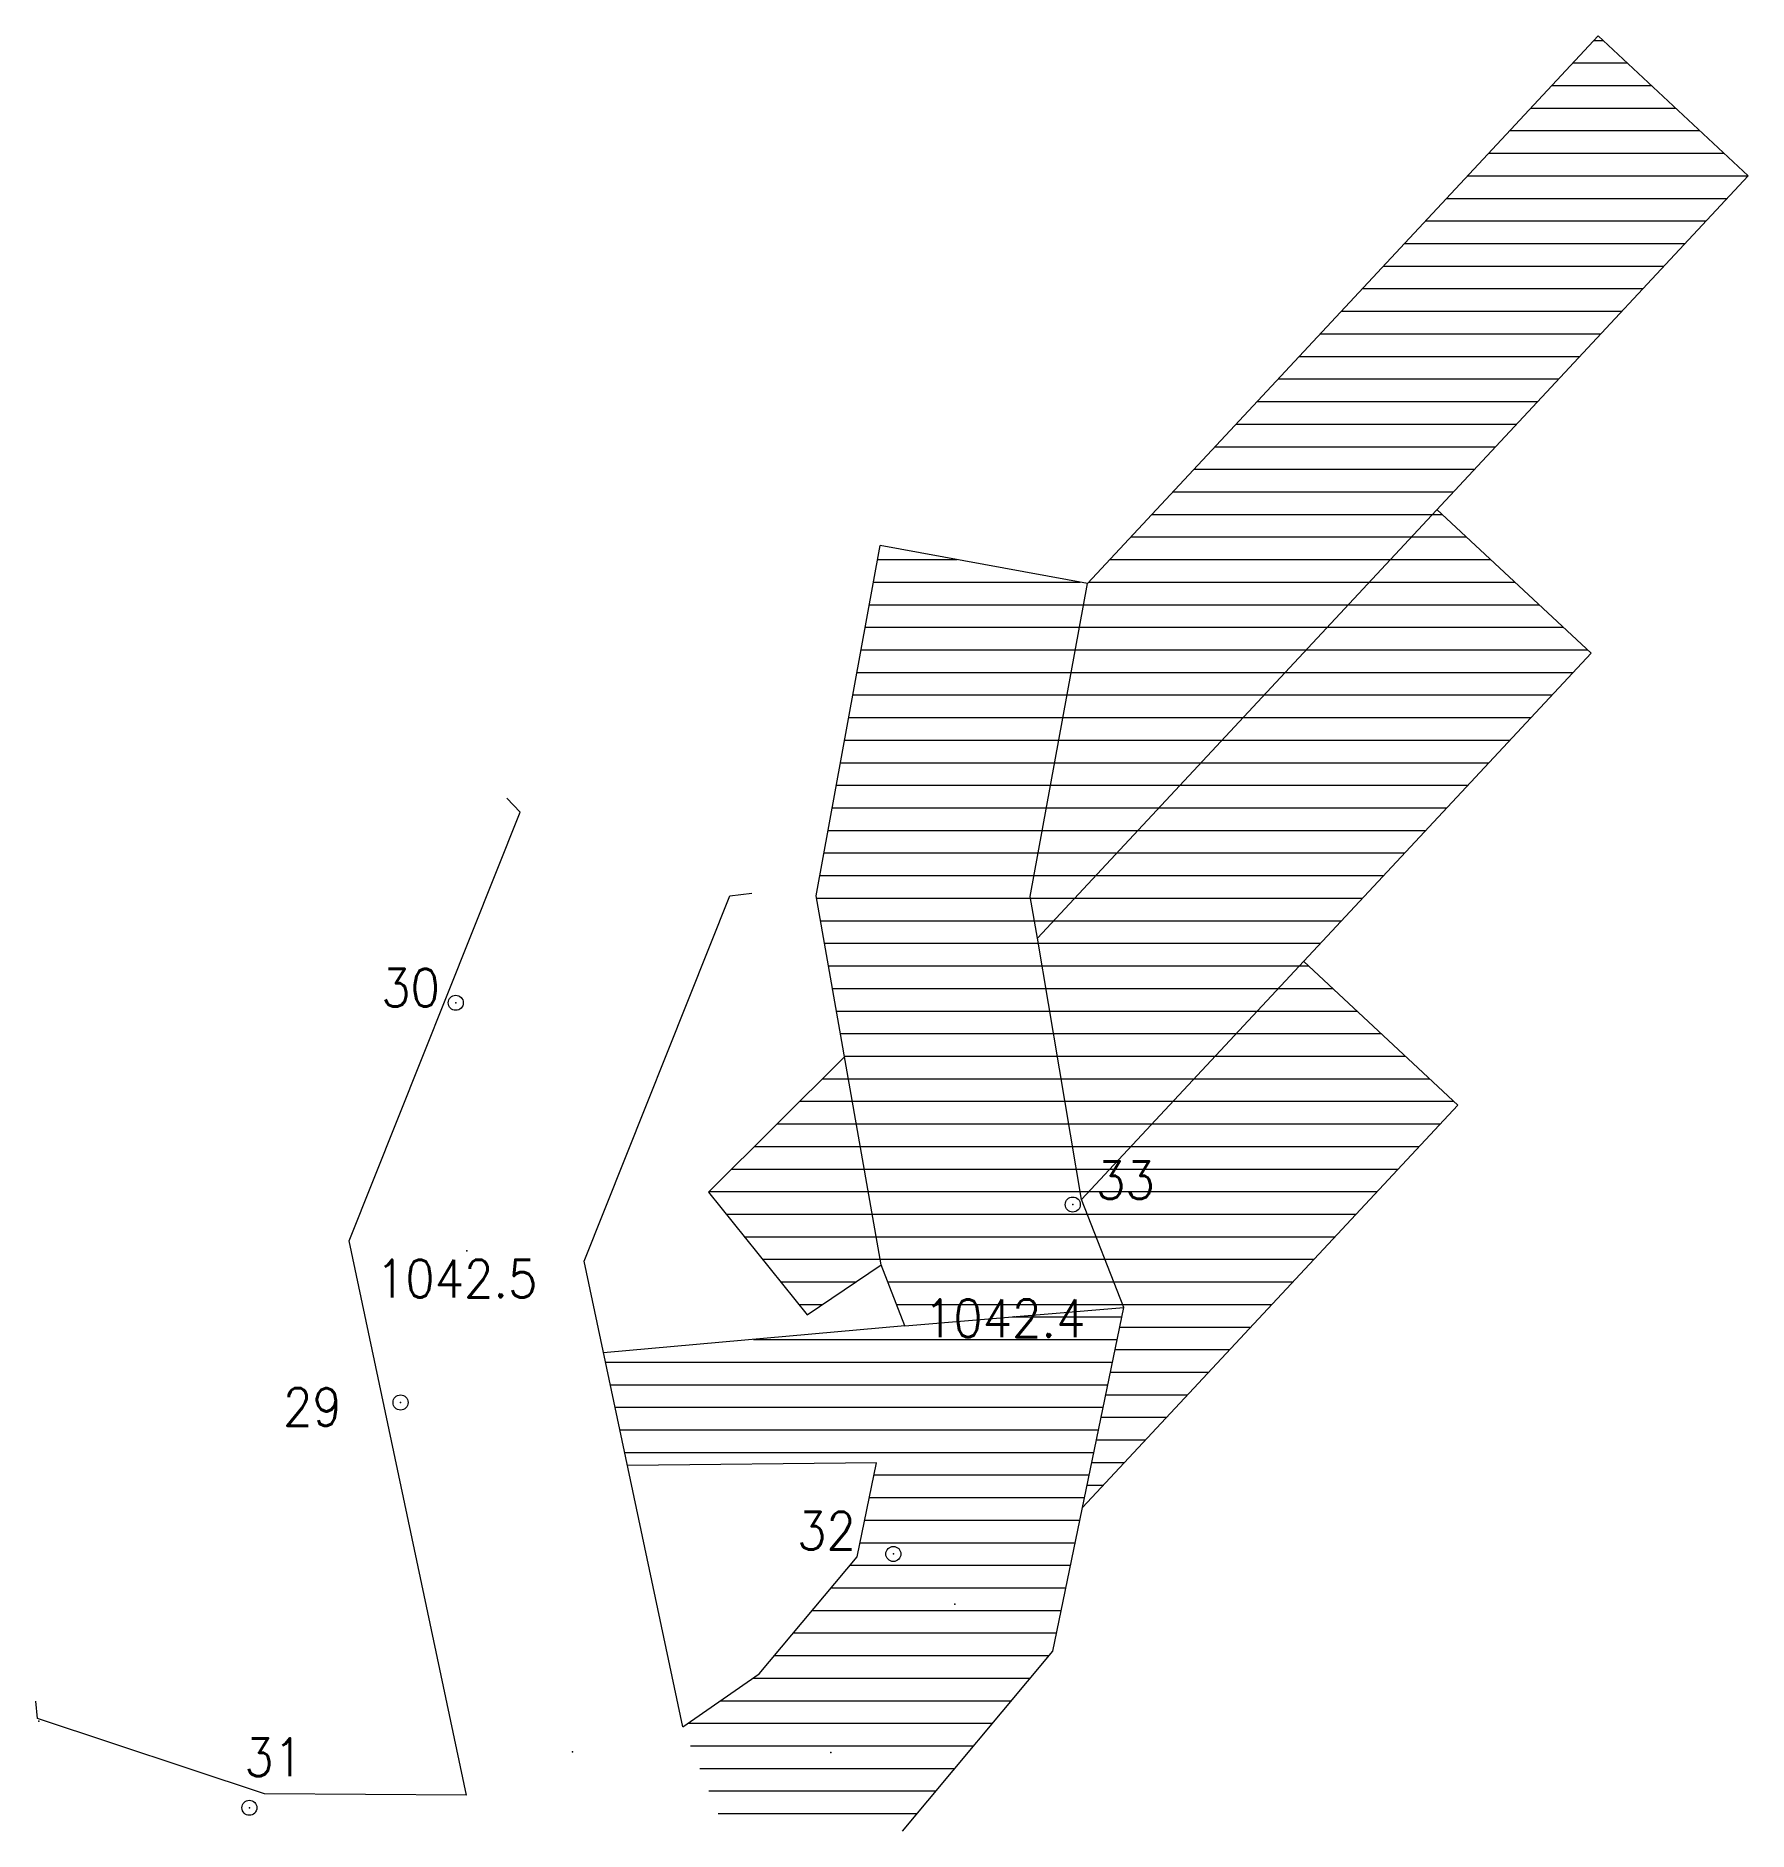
# Model space of a CAD drawing. Header units: millimetres. Extents: x 628903 to 629101, y 4089470 to 4089820.
# Drawn here: x 628981.5 to 629004.26, y 4089796.47 to 4089820.33 of the extents above; entities that cross this region are included whole.
import ezdxf

# ---------------------------------------------------------------- set-up
doc = ezdxf.new("R2010")
doc.units = ezdxf.units.MM
doc.layers.add('G_1040', color=96, linetype='Continuous', lineweight=0)
doc.layers.add('G_1040_POL', color=3, linetype='Continuous', lineweight=0)
doc.styles.add('textstyle173', font='standard')
doc.styles.add('textstyle174', font='standard')
doc.styles.add('textstyle177', font='standard')
doc.styles.add('textstyle178', font='standard')
doc.styles.add('textstyle179', font='standard')
doc.styles.add('textstyle180', font='standard')
doc.styles.add('textstyle181', font='standard')

msp = doc.modelspace()

# ---------------------------------------------------------------- texts
at = {"layer": 'G_1040', "lineweight": 0}
for s, style, p in [('1042.5', 'textstyle174', (628986.016, 4089803.56)), ('1042.4', 'textstyle181', (628993.3, 4089803.033))]:
    msp.add_text(s, height=0.5, dxfattribs=dict(at, style=style)).set_placement(p)
at = {"layer": 'G_1040_POL', "lineweight": 0}
for s, style, p in [('30', 'textstyle177', (628986.086, 4089807.425)), ('33', 'textstyle180', (628995.589, 4089804.868)), ('29', 'textstyle173', (628984.782, 4089801.855)), ('32', 'textstyle179', (628991.614, 4089800.208)), ('31', 'textstyle178', (628984.267, 4089797.199))]:
    msp.add_text(s, height=0.5, dxfattribs=dict(at, style=style)).set_placement(p)

# ---------------------------------------------------------------- linework, layer by layer
at = {"layer": 'G_1040', "lineweight": 0}
for p, q in [((628995.475, 4089813.048), (629002.261, 4089820.325)), ((629004.256, 4089818.465), (629002.261, 4089820.325)), ((628994.809, 4089808.335), (629004.256, 4089818.465)), ((629002.168, 4089812.121), (629000.12, 4089814.031)), ((628991.866, 4089808.898), (628992.72, 4089813.553)), ((628995.475, 4089813.048), (628992.72, 4089813.553)), ((628994.711, 4089808.888), (628995.475, 4089813.048)), ((628995.397, 4089804.861), (629002.168, 4089812.121)), ((628987.933, 4089810.008), (628987.755, 4089810.194)), ((628985.662, 4089804.311), (628987.933, 4089810.008)), ((628988.784, 4089804.043), (628990.72, 4089808.897)), ((628990.72, 4089808.897), (628991.013, 4089808.934)), ((628992.73, 4089803.992), (628991.866, 4089808.898)), ((628994.809, 4089808.335), (628994.711, 4089808.888)), ((628995.397, 4089804.861), (628994.809, 4089808.335)), ((629000.396, 4089806.116), (628998.348, 4089808.025)), ((628992.243, 4089806.757), (628990.435, 4089804.959)), ((628995.407, 4089800.766), (629000.396, 4089806.116)), ((628990.435, 4089804.959), (628991.749, 4089803.328)), ((628995.956, 4089803.424), (628995.397, 4089804.861)), ((628987.22, 4089796.945), (628985.662, 4089804.311)), ((628990.094, 4089797.853), (628988.784, 4089804.043)), ((628991.749, 4089803.328), (628992.73, 4089803.992)), ((628993.046, 4089803.18), (628992.73, 4089803.992)), ((628993.046, 4089803.18), (628995.956, 4089803.424)), ((628995.013, 4089798.857), (628995.956, 4089803.424)), ((628993.046, 4089803.18), (628989.043, 4089802.821)), ((628992.671, 4089801.363), (628989.359, 4089801.328)), ((628992.413, 4089800.113), (628992.671, 4089801.363)), ((628991.111, 4089798.555), (628992.413, 4089800.113)), ((628993.015, 4089796.467), (628995.013, 4089798.857)), ((628990.094, 4089797.853), (628991.111, 4089798.555)), ((628981.518, 4089797.962), (628981.496, 4089798.196)), ((628984.533, 4089796.964), (628981.518, 4089797.962)), ((628987.22, 4089796.945), (628984.533, 4089796.964))]:
    msp.add_line(p, q, dxfattribs=at)
at = {"layer": 'G_1040', "color": 254, "lineweight": 0}
for p, q in [((629002.206, 4089820.266), (629002.325, 4089820.266)), ((629001.926, 4089819.966), (629002.646, 4089819.966)), ((629001.646, 4089819.666), (629002.968, 4089819.666)), ((629001.366, 4089819.366), (629003.29, 4089819.366)), ((629001.086, 4089819.066), (629003.611, 4089819.066)), ((629000.807, 4089818.766), (629003.933, 4089818.766)), ((629000.527, 4089818.466), (629004.255, 4089818.466)), ((629000.247, 4089818.166), (629003.977, 4089818.166)), ((628999.967, 4089817.866), (629003.697, 4089817.866)), ((628999.688, 4089817.566), (629003.417, 4089817.566)), ((628999.408, 4089817.266), (629003.137, 4089817.266)), ((628999.128, 4089816.966), (629002.857, 4089816.966)), ((628998.848, 4089816.666), (629002.578, 4089816.666)), ((628998.569, 4089816.366), (629002.298, 4089816.366)), ((628998.289, 4089816.066), (629002.018, 4089816.066)), ((628998.009, 4089815.766), (629001.738, 4089815.766)), ((628997.729, 4089815.466), (629001.459, 4089815.466)), ((628997.449, 4089815.166), (629001.179, 4089815.166)), ((628997.17, 4089814.866), (629000.899, 4089814.866)), ((628996.89, 4089814.566), (629000.619, 4089814.566)), ((628996.61, 4089814.266), (629000.339, 4089814.266)), ((628996.33, 4089813.966), (629000.19, 4089813.966)), ((628996.051, 4089813.666), (629000.511, 4089813.666)), ((628992.686, 4089813.366), (628993.743, 4089813.366)), ((628995.771, 4089813.366), (629000.833, 4089813.366)), ((628992.631, 4089813.066), (628995.378, 4089813.066)), ((628995.491, 4089813.066), (629001.155, 4089813.066)), ((628992.576, 4089812.766), (629001.477, 4089812.766)), ((628992.521, 4089812.466), (629001.798, 4089812.466)), ((628992.466, 4089812.166), (629002.12, 4089812.166)), ((628992.411, 4089811.866), (629001.93, 4089811.866)), ((628992.356, 4089811.566), (629001.65, 4089811.566)), ((628992.301, 4089811.266), (629001.37, 4089811.266)), ((628992.246, 4089810.966), (629001.091, 4089810.966)), ((628992.191, 4089810.666), (629000.811, 4089810.666)), ((628992.136, 4089810.366), (629000.531, 4089810.366)), ((628992.081, 4089810.066), (629000.251, 4089810.066)), ((628992.026, 4089809.766), (628999.972, 4089809.766)), ((628991.971, 4089809.466), (628999.692, 4089809.466)), ((628991.916, 4089809.166), (628999.412, 4089809.166)), ((628991.872, 4089808.866), (628999.132, 4089808.866)), ((628991.925, 4089808.566), (628998.852, 4089808.566)), ((628991.978, 4089808.266), (628998.573, 4089808.266)), ((628992.031, 4089807.966), (628998.412, 4089807.966)), ((628992.083, 4089807.666), (628998.734, 4089807.666)), ((628992.136, 4089807.366), (628999.055, 4089807.366)), ((628992.189, 4089807.066), (628999.377, 4089807.066)), ((628992.242, 4089806.766), (628999.699, 4089806.766)), ((628991.951, 4089806.466), (629000.02, 4089806.466)), ((628991.649, 4089806.166), (629000.342, 4089806.166)), ((628991.347, 4089805.866), (629000.163, 4089805.866)), ((628991.046, 4089805.566), (628999.883, 4089805.566)), ((628990.744, 4089805.266), (628999.604, 4089805.266)), ((628990.443, 4089804.966), (628999.324, 4089804.966)), ((628990.671, 4089804.666), (628999.044, 4089804.666)), ((628990.913, 4089804.366), (628998.764, 4089804.366)), ((628991.154, 4089804.066), (628998.484, 4089804.066)), ((628991.396, 4089803.766), (628992.396, 4089803.766)), ((628992.818, 4089803.766), (628998.205, 4089803.766)), ((628991.638, 4089803.466), (628991.952, 4089803.466)), ((628992.935, 4089803.466), (628997.925, 4089803.466)), ((628994.473, 4089803.3), (628995.93, 4089803.3)), ((628995.902, 4089803.166), (628997.645, 4089803.166)), ((628991.036, 4089803), (628995.868, 4089803)), ((628989.069, 4089802.7), (628995.806, 4089802.7)), ((628995.84, 4089802.866), (628997.365, 4089802.866)), ((628995.779, 4089802.566), (628997.086, 4089802.566)), ((628989.132, 4089802.4), (628995.744, 4089802.4)), ((628995.717, 4089802.266), (628996.806, 4089802.266)), ((628989.196, 4089802.1), (628995.682, 4089802.1)), ((628995.655, 4089801.966), (628996.526, 4089801.966)), ((628989.259, 4089801.8), (628995.62, 4089801.8)), ((628989.323, 4089801.5), (628995.558, 4089801.5)), ((628995.593, 4089801.666), (628996.246, 4089801.666)), ((628995.531, 4089801.366), (628995.966, 4089801.366)), ((628992.637, 4089801.2), (628995.496, 4089801.2)), ((628995.469, 4089801.066), (628995.687, 4089801.066)), ((628992.576, 4089800.9), (628995.435, 4089800.9)), ((628992.514, 4089800.6), (628995.373, 4089800.6)), ((628992.452, 4089800.3), (628995.311, 4089800.3)), ((628992.318, 4089800), (628995.249, 4089800)), ((628992.068, 4089799.7), (628995.187, 4089799.7)), ((628991.817, 4089799.4), (628995.125, 4089799.4)), ((628991.566, 4089799.1), (628995.063, 4089799.1)), ((628991.315, 4089798.8), (628994.965, 4089798.8)), ((628991.031, 4089798.5), (628994.714, 4089798.5)), ((628990.596, 4089798.2), (628994.463, 4089798.2)), ((628990.162, 4089797.9), (628994.212, 4089797.9)), ((628990.198, 4089797.6), (628993.962, 4089797.6)), ((628990.32, 4089797.3), (628993.711, 4089797.3)), ((628990.443, 4089797), (628993.46, 4089797)), ((628990.566, 4089796.7), (628993.209, 4089796.7))]:
    msp.add_line(p, q, dxfattribs=at)
at = {"layer": 'G_1040', "lineweight": 0}
for p in [(628987.223, 4089804.177), (628994.501, 4089803.302), (628993.713, 4089799.485), (628981.537, 4089797.93), (628988.631, 4089797.521), (628992.063, 4089797.511)]:
    msp.add_point(p, dxfattribs=at)
at = {"layer": 'G_1040_POL', "lineweight": 0}
for centre in [(628987.077, 4089807.475), (628995.279, 4089804.794), (628986.343, 4089802.163), (628992.894, 4089800.15), (628984.334, 4089796.777)]:
    msp.add_circle(centre, 0.1, dxfattribs=at)
for p in [(628987.077, 4089807.475), (628995.279, 4089804.794), (628986.343, 4089802.163), (628992.894, 4089800.15), (628984.334, 4089796.777)]:
    msp.add_point(p, dxfattribs=at)

msp.set_redraw_order([(e.dxf.handle, doc.entitydb.next_handle()) for e in msp.query("TEXT MTEXT ATTDEF DIMENSION ARC_DIMENSION")])  # texts and dimensions are drawn at this point

doc.saveas('drawing.dxf')
